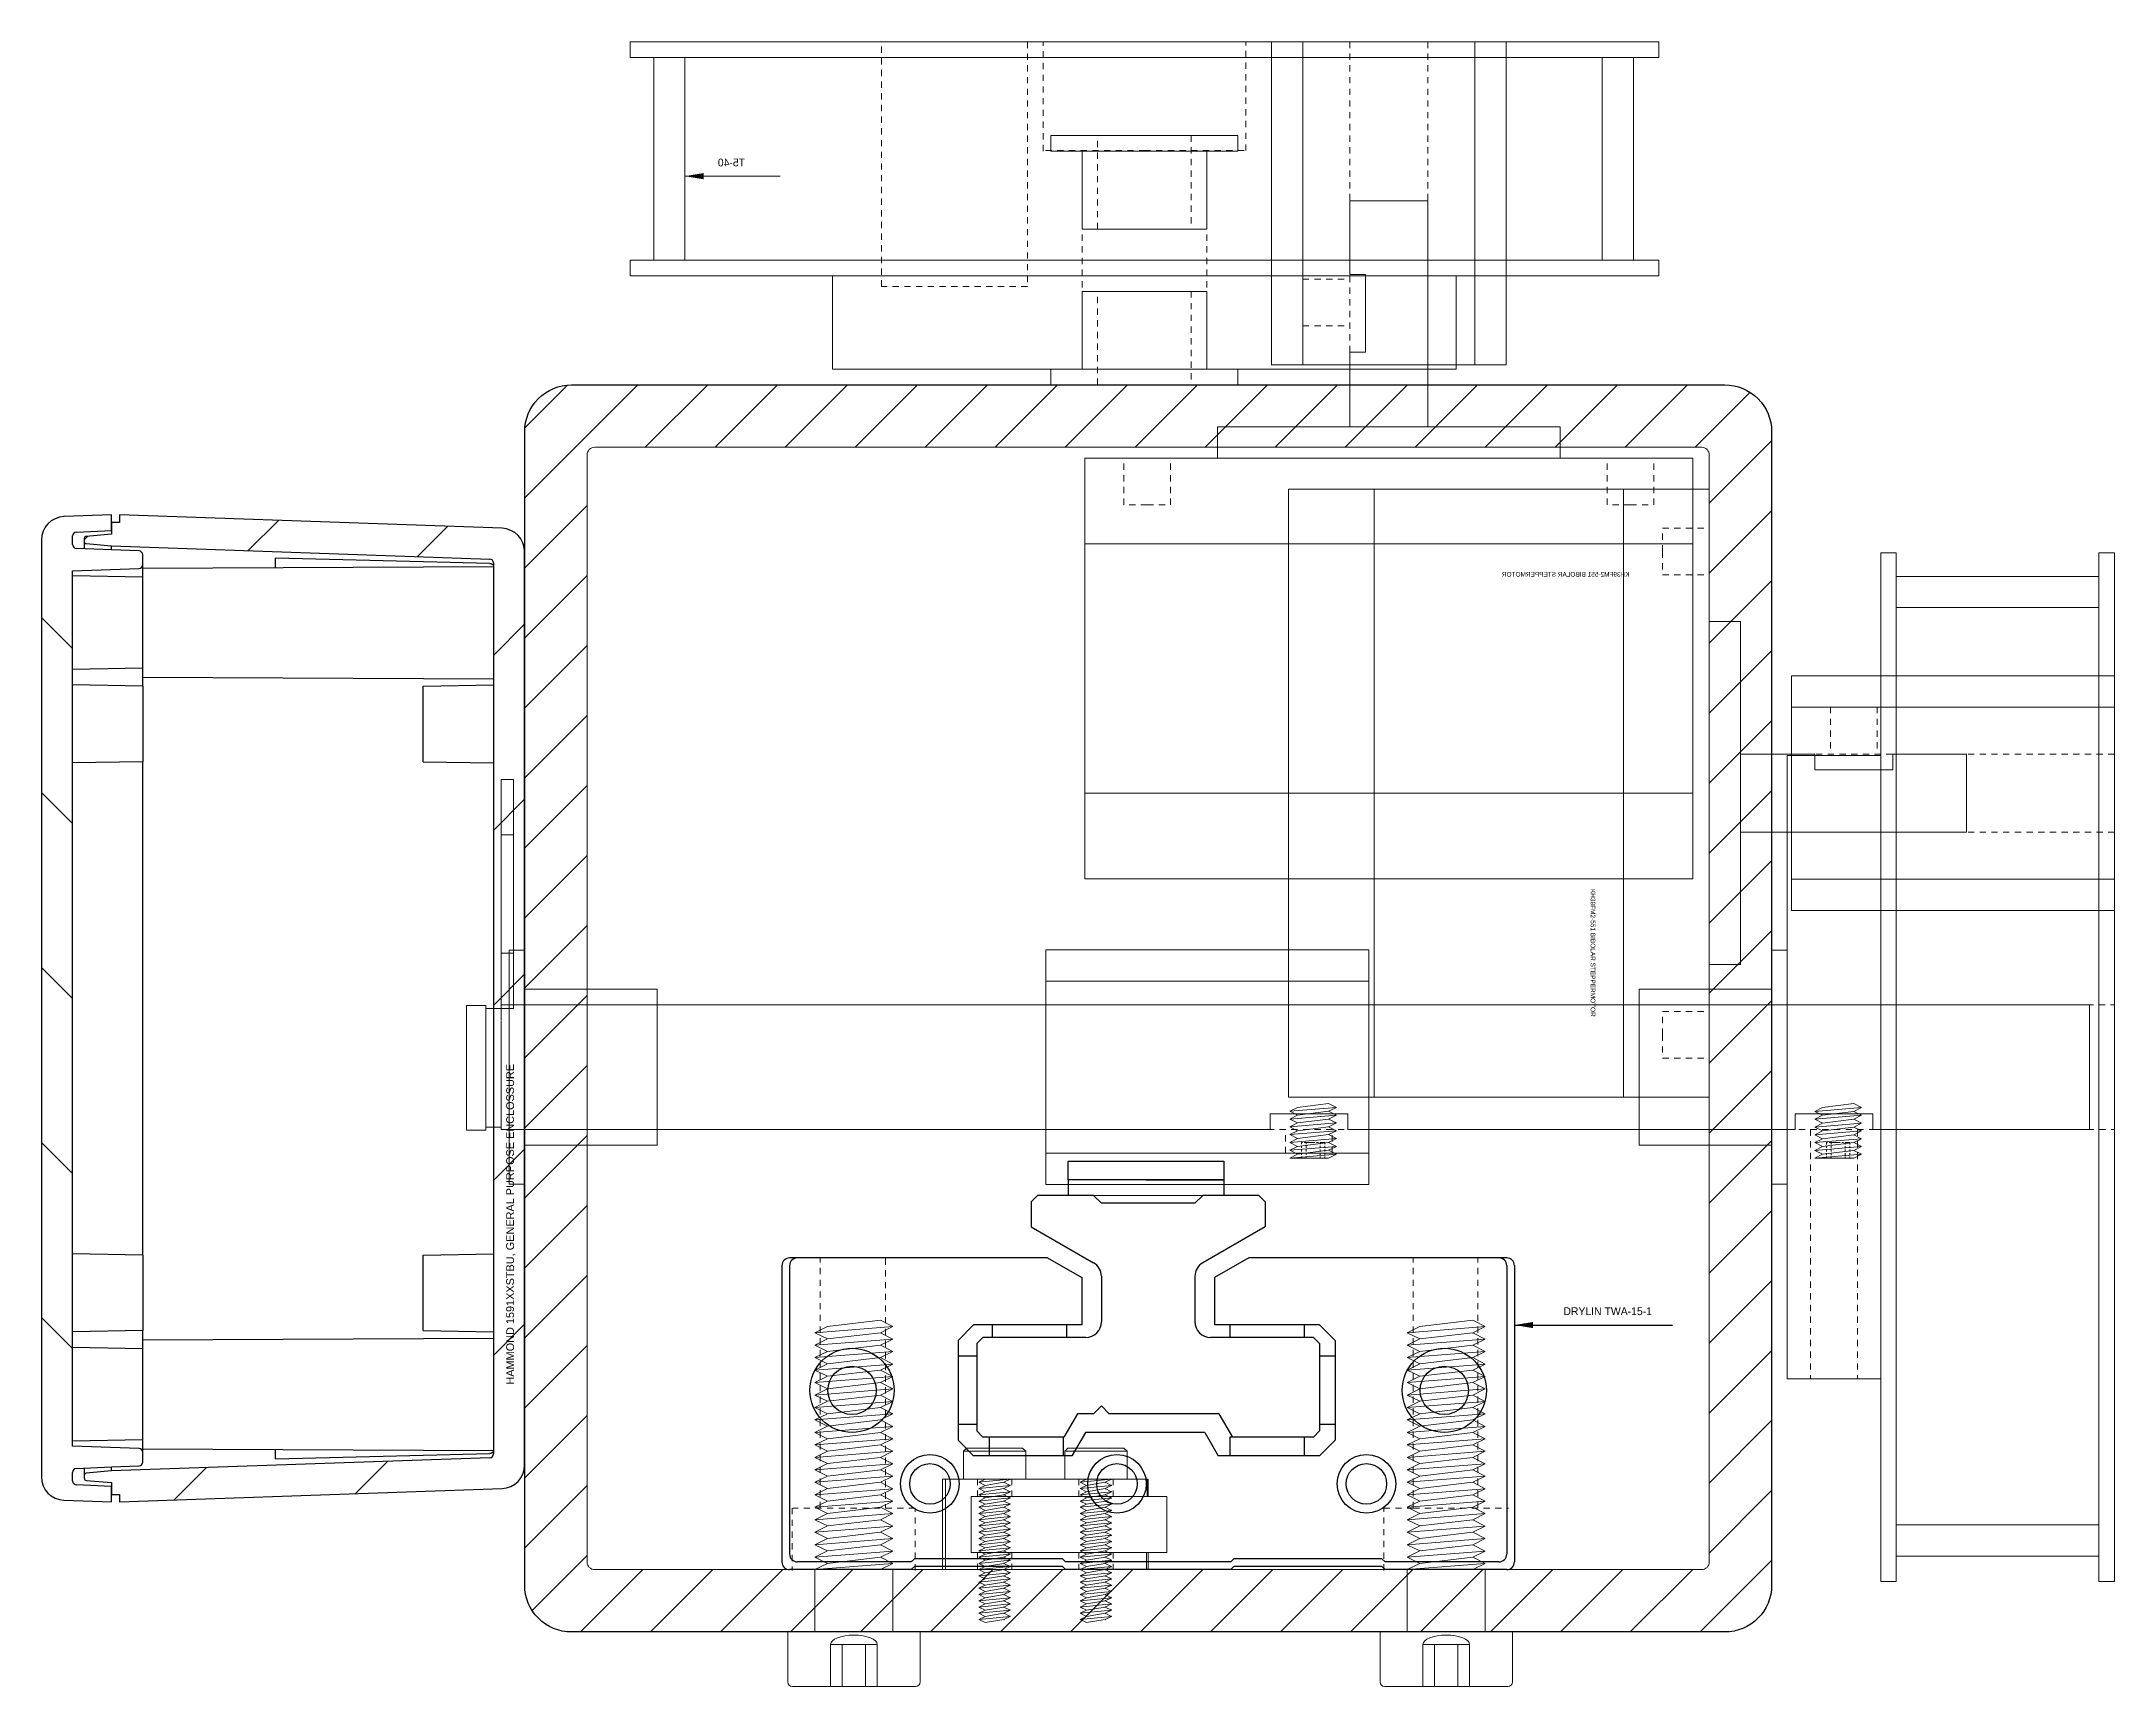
# Model space of a CAD drawing. Header units: millimetres. Extents: x -784753 to 2633, y -710 to 77802.
# Drawn here: x 1290.6 to 1423.6, y 334.5 to 440.1 of the extents above; entities that cross this region are included whole.
import ezdxf

# ---------------------------------------------------------------- set-up
doc = ezdxf.new("R2010")
doc.units = ezdxf.units.MM
doc.linetypes.add('phl_center', pattern=[0.75, 0.4, -0.35])
doc.linetypes.add('phl_thick', pattern=[0])
for name, color, linetype in [('AKSELI', 241, 'Continuous'), ('ATTRIBUUTIT', 61, 'Continuous'), ('HIHNA', 53, 'Continuous'), ('KELKKA', 6, 'Continuous'), ('LAAKERIT', 210, 'Continuous'), ('MOOTTORI_KAMERAN_KÄÄNTÄJÄ', 111, 'Continuous'), ('MOOTTORI_VO_LIIKE', 3, 'Continuous'), ('PULTIT_MUTTERIT_RUUVIT', 131, 'Continuous'), ('RAJAKYTKIN', 3, 'Continuous'), ('RATTAAT', 10, 'Continuous'), ('RATTAAT_2', 30, 'Continuous'), ('RUNKO', 140, 'Continuous')]:
    doc.layers.add(name, color=color, linetype=linetype)
doc.layers.add('KISKO', color=253, linetype='Continuous', plot=False)
doc.layers.add('OHJAINKOTELO', color=7, linetype='Continuous', true_color=0xdabefd)
doc.styles.add('Note Text (ANSI)', font='ARIAL.TTF')
doc.dimstyles.new('SAVPEK_01', dxfattribs={"dimtxt": 0.5, "dimasz": 1.2, "dimexe": 1.25, "dimexo": 0.625, "dimtad": 1, "dimjust": 3, "dimdsep": 46, "dimtxsty": 'Standard', "dimcen": -1.5, "dimclrt": 256, "dimadec": 0, "dimazin": 0, "dimtfac": 1, "dimtmove": 0, "dimatfit": 3, "dimfxl": 0, "dimarcsym": 0})

# ---------------------------------------------------------------- blocks, each defined once
blk = doc.blocks.new('MICROSWITCH-TOP')
at = {"lineweight": 0}
for p, q in [((1274.35, 144.35), (1274.35, 150.15)), ((1274.35, 150.15), (1287.55, 150.15)), ((1274.55, 144.35), (1274.55, 150.15)), ((1276.19, 147.25), (1276.19, 149.05)), ((1276.19, 149.05), (1288.75, 149.05)), ((1276.19, 145.45), (1276.19, 149.05)), ((1277.7, 150.15), (1276.6, 150.15)), ((1277.7, 150.15), (1278.8, 150.15)), ((1284.2, 150.15), (1283.1, 150.15)), ((1284.2, 150.15), (1285.3, 150.15)), ((1287.48, 149.05), (1287.49, 150.15)), ((1287.55, 149.05), (1287.55, 150.15)), ((1288.75, 149.05), (1288.75, 145.45)), ((1276.19, 147.25), (1276.19, 145.45)), ((1276.19, 145.45), (1288.75, 145.45)), ((1287.43, 144.35), (1287.44, 145.45)), ((1287.55, 144.35), (1287.55, 145.45)), ((1287.55, 144.35), (1274.35, 144.35))]:
    blk.add_line(p, q, dxfattribs=at)
at = {"linetype": 'phl_center', "lineweight": 0}
for p, q in [((1276.6, 150.17), (1276.6, 149.07)), ((1278.8, 150.17), (1278.8, 149.07)), ((1283.1, 150.17), (1283.1, 149.07)), ((1285.3, 150.17), (1285.3, 149.07)), ((1276.6, 145.47), (1276.6, 144.37)), ((1278.8, 145.47), (1278.8, 144.37)), ((1283.1, 145.47), (1283.1, 144.37)), ((1285.3, 145.47), (1285.3, 144.37))]:
    blk.add_line(p, q, dxfattribs=at)
blk = doc.blocks.new('M2-MICROSWITCH-KIINNITYS')
at = {"lineweight": 0}
for p, q in [((1149.89, 123.53), (1150.09, 123.73)), ((1150.09, 123.73), (1151.89, 123.73)), ((1150.09, 123.73), (1150.09, 119.73)), ((1151.89, 123.73), (1151.89, 122.73)), ((1149.89, 119.93), (1149.89, 123.53)), ((1151.89, 122.73), (1152.09, 122.33)), ((1151.89, 122.73), (1151.89, 120.73)), ((1151.89, 122.73), (1152.09, 120.73)), ((1152.09, 122.33), (1152.29, 122.73)), ((1152.29, 122.73), (1152.49, 122.33)), ((1152.29, 122.73), (1152.49, 120.73)), ((1152.49, 122.33), (1152.69, 122.73)), ((1152.69, 122.73), (1152.89, 122.33)), ((1152.69, 122.73), (1152.89, 120.73)), ((1152.89, 122.33), (1153.09, 122.73)), ((1153.09, 122.73), (1153.29, 122.33)), ((1153.09, 122.73), (1153.29, 120.73)), ((1153.29, 122.33), (1153.49, 122.73)), ((1153.49, 122.73), (1153.69, 122.33)), ((1153.49, 122.73), (1153.69, 120.73)), ((1153.69, 122.33), (1153.89, 122.73)), ((1153.89, 122.73), (1154.09, 122.33)), ((1153.89, 122.73), (1154.09, 120.73)), ((1154.09, 122.33), (1154.29, 122.73)), ((1154.29, 122.73), (1154.49, 122.33)), ((1154.29, 122.73), (1154.49, 120.73)), ((1154.49, 122.33), (1154.69, 122.73)), ((1154.69, 122.73), (1154.89, 122.33)), ((1154.69, 122.73), (1154.89, 120.73)), ((1154.89, 122.33), (1155.09, 122.73)), ((1155.09, 122.73), (1155.29, 122.33)), ((1155.09, 122.73), (1155.29, 120.73)), ((1155.29, 122.33), (1155.49, 122.73)), ((1155.49, 122.73), (1155.69, 122.33)), ((1155.49, 122.73), (1155.69, 120.73)), ((1155.69, 122.33), (1155.89, 122.73)), ((1155.89, 122.73), (1156.09, 122.33)), ((1155.89, 122.73), (1156.09, 120.73)), ((1156.09, 122.33), (1156.29, 122.73)), ((1156.29, 122.73), (1156.49, 122.33)), ((1156.29, 122.73), (1156.49, 120.73)), ((1156.49, 122.33), (1156.69, 122.73)), ((1156.69, 122.73), (1156.89, 122.33)), ((1156.69, 122.73), (1156.89, 120.73)), ((1156.89, 122.33), (1157.09, 122.73)), ((1157.09, 122.73), (1157.29, 122.33)), ((1157.09, 122.73), (1157.29, 120.73)), ((1157.29, 122.33), (1157.49, 122.73)), ((1157.49, 122.73), (1157.69, 122.33)), ((1157.49, 122.73), (1157.69, 120.73)), ((1157.69, 122.33), (1157.89, 122.73)), ((1157.89, 122.73), (1158.09, 122.33)), ((1157.89, 122.73), (1158.09, 120.73)), ((1158.09, 122.33), (1158.29, 122.73)), ((1158.29, 122.73), (1158.49, 122.33)), ((1158.29, 122.73), (1158.49, 120.73)), ((1158.49, 122.33), (1158.69, 122.73)), ((1158.69, 122.73), (1158.89, 122.33)), ((1158.69, 122.73), (1158.89, 120.73)), ((1158.89, 122.33), (1159.09, 122.73)), ((1159.09, 122.73), (1159.29, 122.33)), ((1159.09, 122.73), (1159.29, 120.73)), ((1159.29, 122.33), (1159.49, 122.73)), ((1159.49, 122.73), (1159.69, 122.33)), ((1159.49, 122.73), (1159.69, 120.73)), ((1159.69, 122.33), (1159.89, 122.73)), ((1159.89, 122.73), (1160.09, 122.33)), ((1159.89, 122.73), (1160.09, 120.73)), ((1160.09, 122.33), (1160.29, 122.73)), ((1160.29, 122.73), (1160.49, 122.33)), ((1160.29, 122.73), (1160.49, 120.73)), ((1160.49, 122.33), (1160.69, 122.73)), ((1160.69, 122.73), (1160.89, 122.33)), ((1160.69, 122.73), (1160.89, 120.73)), ((1151.89, 121.73), (1151.89, 119.73)), ((1152.09, 120.73), (1151.89, 121.13)), ((1152.09, 122.33), (1152.29, 121.13)), ((1152.09, 120.73), (1152.29, 121.13)), ((1152.49, 120.73), (1152.29, 121.13)), ((1152.49, 122.33), (1152.69, 121.13)), ((1152.49, 120.73), (1152.69, 121.13)), ((1152.89, 120.73), (1152.69, 121.13)), ((1152.89, 122.33), (1153.09, 121.13)), ((1152.89, 120.73), (1153.09, 121.13)), ((1153.29, 120.73), (1153.09, 121.13)), ((1153.29, 122.33), (1153.49, 121.13)), ((1153.29, 120.73), (1153.49, 121.13)), ((1153.69, 120.73), (1153.49, 121.13)), ((1153.69, 122.33), (1153.89, 121.13)), ((1153.69, 120.73), (1153.89, 121.13)), ((1154.09, 120.73), (1153.89, 121.13)), ((1154.09, 122.33), (1154.29, 121.13)), ((1154.09, 120.73), (1154.29, 121.13)), ((1154.49, 120.73), (1154.29, 121.13)), ((1154.49, 122.33), (1154.69, 121.13)), ((1154.49, 120.73), (1154.69, 121.13)), ((1154.89, 120.73), (1154.69, 121.13)), ((1154.89, 122.33), (1155.09, 121.13)), ((1154.89, 120.73), (1155.09, 121.13)), ((1155.29, 120.73), (1155.09, 121.13)), ((1155.29, 122.33), (1155.49, 121.13)), ((1155.29, 120.73), (1155.49, 121.13)), ((1155.69, 120.73), (1155.49, 121.13)), ((1155.69, 122.33), (1155.89, 121.13)), ((1155.69, 120.73), (1155.89, 121.13)), ((1156.09, 120.73), (1155.89, 121.13)), ((1156.09, 122.33), (1156.29, 121.13)), ((1156.09, 120.73), (1156.29, 121.13)), ((1156.49, 120.73), (1156.29, 121.13)), ((1156.49, 122.33), (1156.69, 121.13)), ((1156.49, 120.73), (1156.69, 121.13)), ((1156.89, 120.73), (1156.69, 121.13)), ((1156.89, 122.33), (1157.09, 121.13)), ((1156.89, 120.73), (1157.09, 121.13)), ((1157.29, 120.73), (1157.09, 121.13)), ((1157.29, 122.33), (1157.49, 121.13)), ((1157.29, 120.73), (1157.49, 121.13)), ((1157.69, 120.73), (1157.49, 121.13)), ((1157.69, 122.33), (1157.89, 121.13)), ((1157.69, 120.73), (1157.89, 121.13)), ((1158.09, 120.73), (1157.89, 121.13)), ((1158.09, 122.33), (1158.29, 121.13)), ((1158.09, 120.73), (1158.29, 121.13)), ((1158.49, 120.73), (1158.29, 121.13)), ((1158.49, 122.33), (1158.69, 121.13)), ((1158.49, 120.73), (1158.69, 121.13)), ((1158.89, 120.73), (1158.69, 121.13)), ((1158.89, 122.33), (1159.09, 121.13)), ((1158.89, 120.73), (1159.09, 121.13)), ((1159.29, 120.73), (1159.09, 121.13)), ((1159.29, 122.33), (1159.49, 121.13)), ((1159.29, 120.73), (1159.49, 121.13)), ((1159.69, 120.73), (1159.49, 121.13)), ((1159.69, 122.33), (1159.89, 121.13)), ((1159.69, 120.73), (1159.89, 121.13)), ((1160.09, 120.73), (1159.89, 121.13)), ((1160.09, 122.33), (1160.29, 121.13)), ((1160.09, 120.73), (1160.29, 121.13)), ((1160.49, 120.73), (1160.29, 121.13)), ((1160.49, 122.33), (1160.69, 121.13)), ((1160.49, 120.73), (1160.69, 121.13)), ((1160.89, 120.73), (1160.69, 121.13)), ((1160.89, 122.33), (1161.09, 121.13)), ((1160.89, 120.73), (1161.09, 121.13)), ((1149.89, 119.93), (1150.09, 119.73)), ((1151.89, 119.73), (1150.09, 119.73))]:
    blk.add_line(p, q, dxfattribs=at)
for p in [(1151.89, 122.73), (1152.29, 122.73), (1152.69, 122.73), (1153.09, 122.73), (1153.49, 122.73), (1153.89, 122.73), (1154.29, 122.73), (1154.69, 122.73), (1155.09, 122.73), (1155.49, 122.73), (1155.89, 122.73), (1156.29, 122.73), (1156.69, 122.73), (1157.09, 122.73), (1157.49, 122.73), (1157.89, 122.73), (1158.29, 122.73), (1158.69, 122.73), (1159.09, 122.73), (1159.49, 122.73), (1159.89, 122.73), (1160.29, 122.73), (1160.69, 122.73), (1152.09, 122.33), (1152.49, 122.33), (1152.89, 122.33), (1153.29, 122.33), (1153.69, 122.33), (1154.09, 122.33), (1154.49, 122.33), (1154.89, 122.33), (1155.29, 122.33), (1155.69, 122.33), (1156.09, 122.33), (1156.49, 122.33), (1156.89, 122.33), (1157.29, 122.33), (1157.69, 122.33), (1158.09, 122.33), (1158.49, 122.33), (1158.89, 122.33), (1159.29, 122.33), (1159.69, 122.33), (1160.09, 122.33), (1160.49, 122.33), (1160.89, 122.33)]:
    blk.add_point(p, dxfattribs=at)
blk = doc.blocks.new('HAMMOND-1591XXBTBU-FRONT')
h = blk.add_hatch()
h.set_pattern_fill('ANSI31', color=256, scale=63.5, style=0)
h.set_pattern_definition([(45, (881.298, -183.769), (-5.61266, 5.61266), [])])
edge = h.paths.add_edge_path()
edge.add_ellipse((1132.37, 84.36), major_axis=(0, 1.5), ratio=1, start_angle=0, end_angle=88)
edge.add_line((1130.87, 84.41), (1130.76, 81.36))
edge.add_line((1130.76, 81.36), (1131.24, 81.36))
edge.add_line((1131.24, 81.36), (1131.76, 81.36))
edge.add_line((1131.76, 81.36), (1131.86, 83.62))
edge.add_ellipse((1132.11, 83.61), major_axis=(0.011, 0.25), ratio=1, start_angle=2.5, end_angle=90, ccw=False)
edge.add_line((1132.11, 83.86), (1132.66, 83.86))
edge.add_ellipse((1132.66, 83.61), major_axis=(0, 0.25), ratio=1, start_angle=272.5, end_angle=360, ccw=False)
edge.add_line((1132.91, 83.62), (1133.01, 81.36))
edge.add_line((1133.01, 81.36), (1133.07, 79.6))
edge.add_ellipse((1133.32, 79.61), major_axis=(0.009, -0.25), ratio=1, start_angle=270, end_angle=358)
edge.add_line((1133.32, 79.36), (1133.95, 79.36))
edge.add_ellipse((1133.95, 79.61), major_axis=(0, -0.25), ratio=1, start_angle=0, end_angle=88)
edge.add_line((1134.2, 79.6), (1134.35, 83.86))
edge.add_line((1134.35, 83.86), (1190.49, 83.86))
edge.add_line((1190.49, 83.86), (1190.64, 79.6))
edge.add_ellipse((1190.89, 79.61), major_axis=(-0.25, -0.009), ratio=1, start_angle=360, end_angle=448)
edge.add_line((1190.89, 79.36), (1191.52, 79.36))
edge.add_ellipse((1191.52, 79.61), major_axis=(0.25, 0), ratio=1, start_angle=270, end_angle=358)
edge.add_line((1191.77, 79.6), (1191.83, 81.36))
edge.add_line((1191.83, 81.36), (1191.93, 83.62))
edge.add_ellipse((1192.18, 83.61), major_axis=(0.011, 0.25), ratio=1, start_angle=2.5, end_angle=90, ccw=False)
edge.add_line((1192.18, 83.86), (1192.73, 83.86))
edge.add_ellipse((1192.73, 83.61), major_axis=(0, 0.25), ratio=1, start_angle=272.5, end_angle=360, ccw=False)
edge.add_line((1192.98, 83.62), (1193.08, 81.36))
edge.add_line((1193.08, 81.36), (1193.6, 81.36))
edge.add_line((1193.6, 81.36), (1194.08, 81.36))
edge.add_line((1194.08, 81.36), (1193.97, 84.41))
edge.add_ellipse((1192.47, 84.36), major_axis=(-0.05, 1.5), ratio=1, start_angle=270, end_angle=358)
edge.add_line((1192.47, 85.86), (1132.37, 85.86))
h = blk.add_hatch()
h.set_pattern_fill('ANSI31', color=256, scale=63.5, angle=-90, style=0)
h.set_pattern_definition([(-45, (881.298, -183.769), (5.61266, 5.61266), [])])
edge = h.paths.add_edge_path()
edge.add_line((1194.08, 80.86), (1193.6, 80.86))
edge.add_line((1193.6, 80.86), (1193.6, 81.36))
edge.add_line((1193.6, 81.36), (1193.08, 81.36))
edge.add_line((1193.08, 81.36), (1192.84, 81.36))
edge.add_line((1192.84, 81.36), (1192.7, 82.99))
edge.add_ellipse((1192.58, 82.98), major_axis=(0.125, 0.011), ratio=1, start_angle=360, end_angle=445)
edge.add_line((1192.58, 83.11), (1192.36, 83.11))
edge.add_ellipse((1192.36, 82.98), major_axis=(-0.125, 0), ratio=1, start_angle=270, end_angle=355)
edge.add_line((1192.24, 82.99), (1192.09, 81.36))
edge.add_line((1192.09, 81.36), (1191.25, 57.1))
edge.add_ellipse((1191, 57.11), major_axis=(-0.009, -0.25), ratio=1, start_angle=2, end_angle=90, ccw=False)
edge.add_line((1191, 56.86), (1133.84, 56.86))
edge.add_ellipse((1133.84, 57.11), major_axis=(0, -0.25), ratio=1, start_angle=272, end_angle=360, ccw=False)
edge.add_line((1133.59, 57.1), (1132.75, 81.36))
edge.add_line((1132.75, 81.36), (1132.6, 82.99))
edge.add_ellipse((1132.48, 82.98), major_axis=(-0.011, 0.125), ratio=1, start_angle=270, end_angle=355)
edge.add_line((1132.48, 83.11), (1132.26, 83.11))
edge.add_ellipse((1132.26, 82.98), major_axis=(0, 0.125), ratio=1, start_angle=0, end_angle=85)
edge.add_line((1132.14, 82.99), (1132, 81.36))
edge.add_line((1132, 81.36), (1131.76, 81.36))
edge.add_line((1131.76, 81.36), (1131.24, 81.36))
edge.add_line((1131.24, 81.36), (1131.24, 80.86))
edge.add_line((1131.24, 80.86), (1130.76, 80.86))
edge.add_line((1130.76, 80.86), (1131.62, 56.3))
edge.add_ellipse((1133.12, 56.36), major_axis=(1.5, 0.05), ratio=1, start_angle=180, end_angle=268)
edge.add_line((1133.12, 54.86), (1191.72, 54.86))
edge.add_ellipse((1191.72, 56.36), major_axis=(0, -1.5), ratio=1, start_angle=0, end_angle=88)
edge.add_line((1193.22, 56.3), (1194.08, 80.86))
for p, q in [((1192.47, 85.86), (1132.37, 85.86)), ((1130.87, 84.41), (1130.76, 81.36)), ((1132.11, 83.86), (1132.66, 83.86)), ((1134.2, 79.6), (1134.35, 83.86)), ((1134.35, 83.86), (1190.49, 83.86)), ((1134.75, 79.36), (1134.67, 83.86)), ((1140.59, 79.36), (1140.67, 83.86)), ((1141.75, 79.36), (1141.67, 83.86)), ((1146.59, 79.36), (1146.67, 83.86)), ((1178.25, 79.36), (1178.17, 83.86)), ((1183.09, 79.36), (1183.17, 83.86)), ((1184.25, 79.36), (1184.17, 83.86)), ((1190.09, 79.36), (1190.17, 83.86)), ((1190.49, 83.86), (1190.64, 79.6)), ((1192.18, 83.86), (1192.73, 83.86)), ((1194.08, 81.36), (1193.97, 84.41)), ((1131.76, 81.36), (1131.86, 83.62)), ((1132.14, 82.99), (1132, 81.36)), ((1132.48, 83.11), (1132.26, 83.11)), ((1132.94, 83.11), (1132.48, 83.11)), ((1132.75, 81.36), (1132.6, 82.99)), ((1132.91, 83.62), (1133.01, 81.36)), ((1191.83, 81.36), (1191.93, 83.62)), ((1192.36, 83.11), (1191.9, 83.11)), ((1192.24, 82.99), (1192.09, 81.36)), ((1192.58, 83.11), (1192.36, 83.11)), ((1192.84, 81.36), (1192.7, 82.99)), ((1192.98, 83.62), (1193.08, 81.36)), ((1130.76, 81.36), (1131.76, 81.36)), ((1132, 81.36), (1131.24, 81.36)), ((1131.24, 81.36), (1131.24, 80.86)), ((1133.59, 57.1), (1132.75, 81.36)), ((1132.75, 81.36), (1133.01, 81.36)), ((1133.01, 81.36), (1133.07, 79.6)), ((1192.09, 81.36), (1191.25, 57.1)), ((1191.77, 79.6), (1191.83, 81.36)), ((1191.83, 81.36), (1192.09, 81.36)), ((1193.6, 81.36), (1192.84, 81.36)), ((1193.08, 81.36), (1194.08, 81.36)), ((1193.6, 80.86), (1193.6, 81.36)), ((1131.24, 80.86), (1130.76, 80.86)), ((1130.76, 80.86), (1131.62, 56.3)), ((1193.22, 56.3), (1194.08, 80.86)), ((1194.08, 80.86), (1193.6, 80.86)), ((1133.32, 79.36), (1133.95, 79.36)), ((1133.95, 79.36), (1134.17, 79.36)), ((1134.17, 79.36), (1134.07, 56.86)), ((1134.17, 79.36), (1141.17, 79.36)), ((1141.17, 79.36), (1141.27, 56.86)), ((1141.17, 79.36), (1141.75, 79.36)), ((1146.59, 79.36), (1141.75, 79.36)), ((1146.59, 79.36), (1178.25, 79.36)), ((1183.09, 79.36), (1178.25, 79.36)), ((1183.09, 79.36), (1183.67, 79.36)), ((1183.67, 79.36), (1183.57, 56.86)), ((1183.67, 79.36), (1190.67, 79.36)), ((1190.67, 79.36), (1190.77, 56.86)), ((1190.67, 79.36), (1190.89, 79.36)), ((1190.89, 79.36), (1191.52, 79.36)), ((1134.13, 70.86), (1133.53, 70.86)), ((1191.31, 70.86), (1190.71, 70.86)), ((1141.75, 61.36), (1141.67, 56.86)), ((1141.75, 61.36), (1146.59, 61.36)), ((1146.59, 61.36), (1146.67, 56.86)), ((1178.25, 61.36), (1178.17, 56.86)), ((1178.25, 61.36), (1183.09, 61.36)), ((1183.09, 61.36), (1183.17, 56.86)), ((1191, 56.86), (1133.84, 56.86)), ((1133.12, 54.86), (1191.72, 54.86))]:
    blk.add_line(p, q)
at = {"flags": 128}
for points in [[(1134.05, 56.86), (1134.04, 56.86), (1134.03, 56.86), (1134.02, 56.86), (1134.01, 56.86), (1134, 56.87), (1133.99, 56.87), (1133.98, 56.88), (1133.97, 56.89), (1133.96, 56.9), (1133.95, 56.9), (1133.94, 56.91), (1133.93, 56.92), (1133.92, 56.94), (1133.91, 56.95), (1133.91, 56.96), (1133.9, 56.97), (1133.89, 56.99), (1133.89, 57), (1133.88, 57.02), (1133.88, 57.03), (1133.88, 57.05), (1133.87, 57.06), (1133.87, 57.08), (1133.87, 57.1)], [(1190.97, 57.1), (1190.97, 57.08), (1190.97, 57.06), (1190.96, 57.05), (1190.96, 57.03), (1190.96, 57.02), (1190.95, 57), (1190.95, 56.99), (1190.94, 56.97), (1190.93, 56.96), (1190.93, 56.95), (1190.92, 56.94), (1190.91, 56.92), (1190.9, 56.91), (1190.89, 56.9), (1190.88, 56.9), (1190.87, 56.89), (1190.86, 56.88), (1190.85, 56.87), (1190.84, 56.87), (1190.83, 56.86), (1190.82, 56.86), (1190.81, 56.86), (1190.8, 56.86), (1190.79, 56.86)]]:
    blk.add_lwpolyline(points, dxfattribs=at)
for centre, radius, start, end in [((1132.37, 84.36), 1.5, 90, 178), ((1192.47, 84.36), 1.5, 2, 90), ((1132.11, 83.61), 0.25, 90, 177.5), ((1132.66, 83.61), 0.25, 2.5, 90), ((1192.18, 83.61), 0.25, 90, 177.5), ((1192.73, 83.61), 0.25, 2.5, 90), ((1132.26, 82.98), 0.125, 90, 175), ((1132.48, 82.98), 0.125, 5, 90), ((1192.36, 82.98), 0.125, 90, 175), ((1192.58, 82.98), 0.125, 5, 90), ((1133.32, 79.61), 0.25, 182, 270), ((1133.95, 79.61), 0.25, 270, 358), ((1190.89, 79.61), 0.25, 182, 270), ((1191.52, 79.61), 0.25, 270, 358), ((1133.12, 56.36), 1.5, 182, 270), ((1133.84, 57.11), 0.25, 182, 270), ((1191, 57.11), 0.25, 270, 358), ((1191.72, 56.36), 1.5, 270, 358)]:
    blk.add_arc(centre, radius, start, end)
for centre, major_axis, start_param, end_param in [((1134.6, 85.5), (-2.59, 114.58), 1.698683, 1.821053), ((1190.24, 85.5), (2.59, 114.58), 4.462133, 4.584503)]:
    blk.add_ellipse(centre, major_axis=major_axis, ratio=0.012351, start_param=start_param, end_param=end_param)
at = {"layer": 'ATTRIBUUTIT', "lineweight": 0, "insert": (1138.29, 56.04), "char_height": 2.5, "width": 50.5331, "attachment_point": 1, "style": 'Note Text (ANSI)'}
blk.add_mtext('{\\fArial|b0|i0|c0|p0;\\H0.2x;HAMMOND 1591XXSTBU, GENERAL PURPOSE ENCLOSSURE}', dxfattribs=at)
blk = doc.blocks.new('M5x20-DIN7984-LSIDE')
at = {"lineweight": 0}
for p, q in [((0, 4.25), (-3.2, 4.25)), ((0, -4.25), (0, 4.25)), ((-3.5, 3.95), (-3.5, -3.95)), ((-0.8, 1.5), (-3.5, 1.5)), ((-0.8, 0), (-0.8, 1.5)), ((0, 0), (0, 2.5)), ((4, 2.5), (0, 2.5)), ((4, 2.5), (4.4, 1.7)), ((4, 2.5), (4.39, -2.5)), ((4, 2.5), (4, -2.5)), ((4.4, 1.7), (4.8, 2.5)), ((4.4, 1.7), (4.8, -1.7)), ((4.8, 2.5), (5.19, -2.5)), ((4.8, 2.5), (5.2, 1.7)), ((5.2, 1.7), (5.6, 2.5)), ((5.2, 1.7), (5.6, -1.7)), ((5.6, 2.5), (5.99, -2.5)), ((5.6, 2.5), (6, 1.7)), ((6, 1.7), (6.4, 2.5)), ((6, 1.7), (6.4, -1.7)), ((6.4, 2.5), (6.79, -2.5)), ((6.4, 2.5), (6.8, 1.7)), ((6.8, 1.7), (7.2, 2.5)), ((6.8, 1.7), (7.2, -1.7)), ((7.2, 2.5), (7.59, -2.5)), ((7.2, 2.5), (7.6, 1.7)), ((7.6, 1.7), (8, 2.5)), ((7.6, 1.7), (8, -1.7)), ((8, 2.5), (8.39, -2.5)), ((8, 2.5), (8.4, 1.7)), ((8.4, 1.7), (8.8, 2.5)), ((8.4, 1.7), (8.8, -1.7)), ((8.8, 2.5), (9.19, -2.5)), ((8.8, 2.5), (9.2, 1.7)), ((9.2, 1.7), (9.6, 2.5)), ((9.2, 1.7), (9.6, -1.7)), ((9.6, 2.5), (9.99, -2.5)), ((9.6, 2.5), (10, 1.7)), ((10, 1.7), (10.4, 2.5)), ((10, 1.7), (10.4, -1.7)), ((10.4, 2.5), (10.79, -2.5)), ((10.4, 2.5), (10.8, 1.7)), ((10.8, 1.7), (11.2, 2.5)), ((10.8, 1.7), (11.2, -1.7)), ((11.2, 2.5), (11.59, -2.5)), ((11.2, 2.5), (11.6, 1.7)), ((11.6, 1.7), (12, 2.5)), ((11.6, 1.7), (12, -1.7)), ((12, 2.5), (12.39, -2.5)), ((12, 2.5), (12.4, 1.7)), ((12.4, 1.7), (12.8, 2.5)), ((12.4, 1.7), (12.8, -1.7)), ((12.8, 2.5), (13.19, -2.5)), ((12.8, 2.5), (13.2, 1.7)), ((13.2, 1.7), (13.6, 2.5)), ((13.2, 1.7), (13.6, -1.7)), ((13.6, 2.5), (13.99, -2.5)), ((13.6, 2.5), (14, 1.7)), ((14, 1.7), (14.4, 2.5)), ((14, 1.7), (14.4, -1.7)), ((14.4, 2.5), (14.79, -2.5)), ((14.4, 2.5), (14.8, 1.7)), ((14.8, 1.7), (15.2, 2.5)), ((14.8, 1.7), (15.2, -1.7)), ((15.2, 2.5), (15.59, -2.5)), ((15.2, 2.5), (15.6, 1.7)), ((15.6, 1.7), (16, 2.5)), ((15.6, 1.7), (16, -1.7)), ((16, 2.5), (16.39, -2.5)), ((16, 2.5), (16.4, 1.7)), ((16.4, 1.7), (16.8, 2.5)), ((16.4, 1.7), (16.8, -1.7)), ((16.8, 2.5), (17.19, -2.5)), ((16.8, 2.5), (17.2, 1.7)), ((17.2, 1.7), (17.6, 2.5)), ((17.2, 1.7), (17.6, -1.7)), ((17.6, 2.5), (17.99, -2.5)), ((17.6, 2.5), (18, 1.7)), ((18, 1.7), (18.4, 2.5)), ((18, 1.7), (18.4, -1.7)), ((18.4, 2.5), (18.79, -2.5)), ((18.4, 2.5), (18.8, 1.7)), ((18.8, 1.7), (19.2, 2.5)), ((18.8, 1.7), (19.2, -1.7)), ((19.2, 2.5), (19.59, -2.5)), ((19.2, 2.5), (19.6, 1.7)), ((19.6, 1.7), (20, -1.7)), ((-0.8, 0.75), (-3.5, 0.75)), ((-0.8, 0), (-0.8, -1.5)), ((0, 0), (0, -2.5)), ((-0.8, -0.75), (-3.5, -0.75)), ((-0.8, -1.5), (-3.5, -1.5)), ((4, -2.5), (0, -2.5)), ((4, -2.5), (4, -1.7)), ((4, -1.7), (4.39, -2.5)), ((4.39, -2.5), (4.8, -1.7)), ((4.8, -1.7), (5.19, -2.5)), ((5.19, -2.5), (5.6, -1.7)), ((5.6, -1.7), (5.99, -2.5)), ((5.99, -2.5), (6.4, -1.7)), ((6.4, -1.7), (6.79, -2.5)), ((6.79, -2.5), (7.2, -1.7)), ((7.2, -1.7), (7.59, -2.5)), ((7.59, -2.5), (8, -1.7)), ((8, -1.7), (8.39, -2.5)), ((8.39, -2.5), (8.8, -1.7)), ((8.8, -1.7), (9.19, -2.5)), ((9.19, -2.5), (9.6, -1.7)), ((9.6, -1.7), (9.99, -2.5)), ((9.99, -2.5), (10.4, -1.7)), ((10.4, -1.7), (10.79, -2.5)), ((10.79, -2.5), (11.2, -1.7)), ((11.2, -1.7), (11.59, -2.5)), ((11.59, -2.5), (12, -1.7)), ((12, -1.7), (12.39, -2.5)), ((12.39, -2.5), (12.8, -1.7)), ((12.8, -1.7), (13.19, -2.5)), ((13.19, -2.5), (13.6, -1.7)), ((13.6, -1.7), (13.99, -2.5)), ((13.99, -2.5), (14.4, -1.7)), ((14.4, -1.7), (14.79, -2.5)), ((14.79, -2.5), (15.2, -1.7)), ((15.2, -1.7), (15.59, -2.5)), ((15.59, -2.5), (16, -1.7)), ((16, -1.7), (16.39, -2.5)), ((16.39, -2.5), (16.8, -1.7)), ((16.8, -1.7), (17.19, -2.5)), ((17.19, -2.5), (17.6, -1.7)), ((17.6, -1.7), (17.99, -2.5)), ((17.99, -2.5), (18.4, -1.7)), ((18.4, -1.7), (18.79, -2.5)), ((18.79, -2.5), (19.2, -1.7)), ((19.2, -1.7), (19.59, -2.5)), ((19.59, -2.5), (20, -1.7)), ((-3.2, -4.25), (0, -4.25))]:
    blk.add_line(p, q, dxfattribs=at)
for centre, start, end in [((-3.2, 3.95), 90, 180), ((-3.2, -3.95), 180, 270)]:
    blk.add_arc(centre, 0.3, start, end, dxfattribs=at)
blk.add_ellipse((-0.8, 0), major_axis=(0, 1.5), ratio=0.401188, start_param=3.141593, end_param=6.283185, dxfattribs=at)
blk = doc.blocks.new('ALUMIINIPUTKI-80x80-FRONTS')
at = {"lineweight": 0}
h = blk.add_hatch(dxfattribs=at)
h.set_pattern_fill('ANSI31', color=256, style=0)
h.set_pattern_definition([(45, (-372.2303, -263.7906), (-2.245064, 2.245064), [])])
h.paths.add_polyline_path([(70.5, 0), (70.77, 0), (73.27, 0), (77, 0, 0.414214), (80, 3), (80, 77, 0.414214), (77, 80), (3, 80, 0.414214), (0, 77), (0, 57.56), (0, 55.06), (0, 54.8), (0, 52.3), (0, 45.13), (0, 42.63), (0, 39.87), (0, 27.56), (0, 25.06), (0, 24.8), (0, 22.3), (0, 3, 0.414214), (3, 0), (68, 0)])
h.paths.add_polyline_path([(29.97, 4), (4.5, 4, -0.414214), (4, 4.5), (4, 37.37), (4, 42.63), (4, 75.5, -0.414214), (4.5, 76), (75.5, 76, -0.414214), (76, 75.5), (76, 4.5, -0.414214), (75.5, 4), (49.19, 4), (48.19, 4), (47.92, 4), (46.92, 4), (42.69, 4), (41.69, 4), (41.42, 4), (40.42, 4), (35.24, 4), (32.74, 4), (32.47, 4)], flags=16)
for p, q in [((4.5, 76), (75.5, 76)), ((4, 4.5), (4, 75.5)), ((76, 75.5), (76, 4.5)), ((0, 54.93), (0, 57.43)), ((0, 54.93), (0, 52.43)), ((0, 40), (0, 45)), ((0, 40), (0, 42.5)), ((4, 42.5), (4, 37.5)), ((0, 24.93), (0, 27.43)), ((0, 24.93), (0, 22.43)), ((4, 4.5), (4, 4.5)), ((4.5, 4), (75.5, 4)), ((4.5, 4), (4.5, 4)), ((32.6, 4), (30.1, 4)), ((32.6, 4), (35.1, 4)), ((41.55, 4), (40.55, 4)), ((41.55, 4), (42.55, 4)), ((48.05, 4), (47.05, 4)), ((48.05, 4), (49.05, 4)), ((70.64, 0), (68.14, 0)), ((70.64, 0), (73.14, 0))]:
    blk.add_line(p, q, dxfattribs=at)
blk.add_lwpolyline([(3, 0), (77, 0, 0.414214), (80, 3), (80, 77, 0.414214), (77, 80), (3, 80, 0.414214), (0, 77), (0, 3, 0.414214)], format="xyb", close=True)
for centre, start, end in [((4.5, 75.5), 90, 180), ((75.5, 75.5), 0, 90), ((4.5, 4.5), 180, 270), ((75.5, 4.5), 270, 0)]:
    blk.add_arc(centre, 0.5, start, end, dxfattribs=at)
blk = doc.blocks.new('T5-10-RATAS-LSIDE')
at = {"lineweight": 0}
for p, q in [((7.52, 0), (-7.52, 0)), ((-7.52, 0), (-7.52, -20.72)), ((-5.52, 0), (-5.52, -20.72)), ((5.52, 0), (5.52, -20.72)), ((7.52, -20.72), (7.52, 0)), ((-5.52, -4), (-5.52, -2.5)), ((-5.52, -4), (-5.52, -5.5)), ((0, -20.72), (-7.52, -20.72)), ((0, -20.72), (7.52, -20.72))]:
    blk.add_line(p, q, dxfattribs=at)
at = {"linetype": 'phl_center', "lineweight": 0}
for p, q in [((-2.5, -20.72), (-2.5, 0)), ((2.5, -20.72), (2.5, 0)), ((-5.52, -2.5), (-2.5, -2.5)), ((-5.52, -5.5), (-2.5, -5.5))]:
    blk.add_line(p, q, dxfattribs=at)
blk = doc.blocks.new('T5-40-CAMERA-PLATFORM-LSIDE')
at = {"lineweight": 0}
for p, q in [((33, 15), (-33, 15)), ((-33, 15), (-33, 14)), ((29.48, 15), (-4, 15)), ((6.5, 15), (7.5, 15)), ((33, 15), (33, 14)), ((-33, 14), (-29.37, 14)), ((-31.37, 14), (-31.37, 1)), ((-29.37, 1), (-29.37, 14)), ((-29.37, 14), (29.48, 14)), ((29.48, 1), (29.48, 14)), ((29.48, 14), (33, 14)), ((31.48, 1), (31.48, 14)), ((-33, 0), (-33, 1)), ((-33, 1), (-29.37, 1)), ((33, 0), (-33, 0)), ((-31.37, 0), (-29.37, 0)), ((-29.37, 1), (29.48, 1)), ((-20, -6), (-20, 0)), ((20, -6), (20, 0)), ((29.48, 1), (33, 1)), ((31.48, 0), (29.48, 0)), ((33, 1), (33, 0)), ((20, -6), (-20, -6)), ((0, -6), (-20, -6)), ((0, -6), (-20, -6)), ((0, -6), (-4, -6)), ((0, -6), (-4, -6)), ((0, -6), (-3, -6)), ((0, -6), (20, -6)), ((0, -6), (20, -6)), ((0, -6), (3, -6)), ((0, -6), (4, -6)), ((0, -6), (20, -6)), ((0, -6), (4, -6)), ((0, -6), (20, -6))]:
    blk.add_line(p, q, dxfattribs=at)
at = {"linetype": 'phl_center', "lineweight": 0}
for p, q in [((-6.5, 8.03), (-6.5, 15.03)), ((6.5, 8), (6.5, 15)), ((7.5, 15), (7.5, -0.69)), ((16.87, -0.69), (16.87, 15)), ((0, 8.03), (-6.5, 8.03)), ((-4, -6), (-4, 8.03)), ((-0.06, 8.03), (6.44, 8.03)), ((4, -6), (4, 8)), ((7.5, -0.69), (16.87, -0.69))]:
    blk.add_line(p, q, dxfattribs=at)
blk = doc.blocks.new('IGLIDUR-GLW-6MM-LSIDE')
at = {"lineweight": 0}
for p, q in [((0, 6), (-1, 6)), ((-1, 6), (-1, 4)), ((0, 0), (0, 6)), ((-1, 4), (-6, 4)), ((-6, 4), (-6, 3)), ((-1, 4), (-1, -4)), ((0, 3), (0, 4)), ((-6, 3), (-6, -3)), ((0, 0), (0, 3)), ((0, -3), (0, 0)), ((-6, -3), (-6, -4)), ((0, -6), (0, -3)), ((-6, -4), (-1, -4)), ((-1, -4), (-1, -6)), ((-1, -6), (0, -6))]:
    blk.add_line(p, q, dxfattribs=at)
at = {"linetype": 'phl_center', "lineweight": 0}
for p, q in [((0, 3), (-6, 3)), ((-6, -3), (0, -3))]:
    blk.add_line(p, q, dxfattribs=at)
blk = doc.blocks.new('KH39FM2-STEPMOTOR-LEFTS')
at = {"lineweight": 0}
for p, q in [((19.5, 43.5), (17, 43.5)), ((17, 43.5), (17, 29)), ((19.5, 43.5), (22, 43.5)), ((22, 43.5), (22, 40.78)), ((22, 40.78), (22, 38.78)), ((21, 33.78), (21, 38.78)), ((21, 38.78), (22, 38.78)), ((22, 33.78), (21, 33.78)), ((22, 33.78), (22, 29)), ((30.5, 29), (8.5, 29)), ((8.5, 29), (8.5, 27)), ((30.5, 27), (30.5, 29)), ((39, 27), (0, 27)), ((0, 27), (0, 0)), ((19.5, 27), (30.5, 27)), ((39, 27), (39, 0)), ((39, 21.5), (0, 21.5)), ((39, 5.5), (39, 21.5)), ((0, 13.5), (0, 5.5)), ((0, 5.5), (39, 5.5)), ((0, 0), (39, 0))]:
    blk.add_line(p, q, dxfattribs=at)
at = {"linetype": 'phl_center', "lineweight": 0}
for p, q in [((2.5, 24), (2.5, 27)), ((5.5, 24), (5.5, 27)), ((33.5, 24), (33.5, 27)), ((36.5, 24), (36.5, 27)), ((4, 24), (2.5, 24)), ((4, 24), (5.5, 24)), ((35, 24), (33.5, 24)), ((35, 24), (36.5, 24))]:
    blk.add_line(p, q, dxfattribs=at)
at = {"layer": 'ATTRIBUUTIT', "lineweight": 0, "flags": 8}
for tag, p in [('_TYYPPI', (4.05, 19.39)), ('_KUVAUS', (4.05, 18.89)), ('_NOTES', (4.05, 18.4))]:
    blk.add_attdef(tag, p, '', height=0.3, dxfattribs=at)
blk = doc.blocks.new('KISKO-TS-15-1-FSIDE')
at = {"layer": 'KISKO', "linetype": 'phl_thick'}
for p, q in [((-11, 15.1), (-10.6, 15.5)), ((-11, 9.5), (-11, 15.1)), ((-10.6, 15.5), (-5.4, 15.5)), ((-4.533975, 14), (-5.4, 15.5)), ((4.533975, 14), (5.4, 15.5)), ((5.4, 15.5), (10.6, 15.5)), ((11, 15.1), (10.6, 15.5)), ((11, 9.5), (11, 15.1)), ((-4.533975, 14), (2.5, 14)), ((3, 13.5), (2.5, 14)), ((3, 13.5), (3.5, 14)), ((3.5, 14), (4.533975, 14)), ((-10.6, 9.1), (-11, 9.5)), ((10.6, 9.1), (11, 9.5)), ((-10.6, 9.1), (-4, 9.1)), ((-3, 5.17735), (-3, 8.1)), ((3, 5.17735), (3, 8.1)), ((4, 9.1), (10.6, 9.1)), ((-7.5, 2.001924), (-3.5, 4.311325)), ((7.5, 2.001924), (3.5, 4.311325)), ((-7.5, 0.4), (-7.5, 2.001924)), ((7.5, 0.4), (7.5, 2.001924)), ((-7.1, 0), (-7.5, 0.4)), ((-7.1, 0), (-3.5, 0)), ((-3.5, 0), (-3, 0.5)), ((-3, 0.5), (3, 0.5)), ((3.5, 0), (3, 0.5)), ((3.5, 0), (7.1, 0)), ((7.1, 0), (7.5, 0.4))]:
    blk.add_line(p, q, dxfattribs=at)
for centre, start, end in [((-4, 8.1), 0, 90), ((4, 8.1), 90, 180), ((-4, 5.17735), 300.00000595, 0), ((4, 5.17735), 180, 239.99999405)]:
    blk.add_arc(centre, 1, start, end, dxfattribs=at)
blk = doc.blocks.new('T5-40-RATAS-LSIDE')
at = {"lineweight": 0}
for p, q in [((33, 15), (-33, 15)), ((-33, 15), (-33, 14)), ((29.48, 15), (-4, 15)), ((6.5, 15), (7.5, 15)), ((33, 15), (33, 14)), ((-33, 14), (-29.37, 14)), ((-31.37, 14), (-31.37, 1)), ((-29.37, 1), (-29.37, 14)), ((-29.37, 14), (29.48, 14)), ((29.48, 1), (29.48, 14)), ((29.48, 14), (33, 14)), ((31.48, 1), (31.48, 14)), ((-33, 0), (-33, 1)), ((-33, 1), (-29.37, 1)), ((33, 0), (-33, 0)), ((-31.37, 0), (-29.37, 0)), ((-29.37, 1), (29.48, 1)), ((-20, -6), (-20, 0)), ((20, -6), (20, 0)), ((29.48, 1), (33, 1)), ((31.48, 0), (29.48, 0)), ((33, 1), (33, 0)), ((20, -6), (-20, -6)), ((0, -6), (-20, -6)), ((0, -6), (-20, -6)), ((0, -6), (-4, -6)), ((0, -6), (-4, -6)), ((0, -6), (-3, -6)), ((0, -6), (20, -6)), ((0, -6), (20, -6)), ((0, -6), (3, -6)), ((0, -6), (4, -6)), ((0, -6), (20, -6)), ((0, -6), (4, -6)), ((0, -6), (20, -6))]:
    blk.add_line(p, q, dxfattribs=at)
at = {"linetype": 'phl_center', "lineweight": 0}
for p, q in [((-4, 8.03), (-4, 15)), ((4, 8), (4, 15)), ((-4, -6), (-4, 8.03)), ((4, -6), (4, 8)), ((-4, -1.5), (-20, -1.5)), ((-4, -4.5), (-20, -4.5))]:
    blk.add_line(p, q, dxfattribs=at)
at = {"layer": 'ATTRIBUUTIT', "lineweight": 0, "flags": 2}
blk.add_attdef('_OSAN_TYYPPI', (4.37, -0.82), '', height=0.5, dxfattribs=at)
at = {"layer": 'ATTRIBUUTIT', "lineweight": 0}
blk.add_attdef('_KUVAUS', (4.37, -1.61), '', height=0.5, dxfattribs=at)
blk = doc.blocks.new('M3x3-DIN913-LSIDE')
at = {"lineweight": 0}
for p, q in [((-0.34, 1.23), (-0.09, 0.73)), ((-0.34, 1.23), (-0.09, -1.77)), ((-0.34, 1.23), (-0.34, -1.27)), ((-0.09, 0.73), (0.16, 1.23)), ((-0.09, 0.73), (0.16, -1.27)), ((0.16, 1.23), (0.41, -1.77)), ((0.16, 1.23), (0.41, 0.73)), ((0.41, 0.73), (0.66, 1.23)), ((0.41, 0.73), (0.66, -1.27)), ((0.66, 1.23), (0.91, -1.77)), ((0.66, 1.23), (0.91, 0.73)), ((0.66, -0.27), (0.66, 0.17)), ((0.91, 0.73), (1.16, 1.23)), ((0.91, 0.73), (1.16, -1.27)), ((1.16, 1.23), (1.41, -1.77)), ((1.16, 1.23), (1.41, 0.73)), ((1.41, 0.73), (1.66, 1.23)), ((1.41, 0.73), (1.66, -1.27)), ((1.66, 1.23), (1.91, -1.77)), ((1.66, 1.23), (1.91, 0.73)), ((1.91, 0.73), (2.16, 1.23)), ((1.91, 0.73), (2.16, -1.27)), ((2.16, 1.23), (2.41, -1.77)), ((2.16, 1.23), (2.41, 0.73)), ((2.41, 0.73), (2.66, 1.23)), ((2.41, 0.73), (2.66, -1.27)), ((2.66, 1.23), (2.91, -1.77)), ((2.66, 1.23), (2.91, 0.73)), ((2.91, 0.73), (3.16, -1.27)), ((-0.34, -1.27), (-0.09, -1.77)), ((-0.09, -1.77), (0.16, -1.27)), ((0.16, -1.27), (0.41, -1.77)), ((0.41, -1.77), (0.66, -1.27)), ((0.66, -1.02), (0.66, -0.72)), ((0.66, -1.27), (0.91, -1.77)), ((0.91, -1.77), (1.16, -1.27)), ((1.16, -1.27), (1.41, -1.77)), ((1.41, -1.77), (1.66, -1.27)), ((1.66, -1.27), (1.91, -1.77)), ((1.91, -1.77), (2.16, -1.27)), ((2.16, -1.27), (2.41, -1.77)), ((2.41, -1.77), (2.66, -1.27)), ((2.66, -1.27), (2.91, -1.77)), ((2.91, -1.77), (3.16, -1.27))]:
    blk.add_line(p, q, dxfattribs=at)
at = {"linetype": 'phl_center', "lineweight": 0, "ltscale": 0.3}
for p, q in [((0.66, 0.48), (-0.34, 0.48)), ((0.66, 0.17), (-0.34, 0.17)), ((0.66, -0.27), (0.66, 0.48)), ((0.66, -0.72), (-0.34, -0.72)), ((0.66, -1.02), (-0.34, -1.02)), ((0.66, -0.27), (0.66, -1.02))]:
    blk.add_line(p, q, dxfattribs=at)
at = {"layer": 'ATTRIBUUTIT', "lineweight": 0, "flags": 8}
blk.add_attdef('_TYYPPI', (-0.56, -1.27), '', height=0.3, rotation=90, dxfattribs=at)
blk = doc.blocks.new('IGLIDUR-GLW-10MM-LSIDE')
at = {"lineweight": 0}
for p, q in [((1, 7.5), (0, 7.5)), ((0, 7.5), (0, 5)), ((1, 0), (1, 7.5)), ((-8.5, 5), (-8.5, -5)), ((0, 5), (-8.5, 5)), ((0, 5), (0, -5)), ((1, -5), (1, 5)), ((1, 0), (1, 4)), ((1, 0), (1, -7.5)), ((1, 0), (1, -4)), ((-8.5, -5), (0, -5)), ((0, -7.5), (0, -5)), ((1, -7.5), (0, -7.5))]:
    blk.add_line(p, q, dxfattribs=at)
at = {"linetype": 'phl_center', "lineweight": 0}
for p, q in [((1, 4), (-8.5, 4)), ((1, -4), (-8.5, -4))]:
    blk.add_line(p, q, dxfattribs=at)
blk = doc.blocks.new('T5-RATAS-8MM-LSIDE')
at = {"lineweight": 0}
for p, q in [((20.72, 7.52), (0, 7.52)), ((0, 7.52), (0, -7.52)), ((20.72, 0), (20.72, 7.52)), ((0, 5.52), (20.72, 5.52)), ((16.88, 5.52), (15.38, 5.52)), ((16.88, 5.52), (18.38, 5.52)), ((0, 0), (0, 4)), ((20.72, 4), (20.72, 0)), ((20.72, 0), (20.72, -4)), ((20.72, 0), (20.72, -7.52)), ((0, -5.52), (20.72, -5.52)), ((0, -7.52), (20.72, -7.52))]:
    blk.add_line(p, q, dxfattribs=at)
at = {"linetype": 'phl_center', "lineweight": 0}
for p, q in [((15.38, 5.52), (15.38, 4)), ((18.38, 5.52), (18.38, 4)), ((0, 4), (20.72, 4)), ((20.72, -4), (0, -4))]:
    blk.add_line(p, q, dxfattribs=at)
blk = doc.blocks.new('AKSELI-8MM-LSIDE')
at = {"lineweight": 0}
for p, q in [((0, 4), (0, -4)), ((1.23, 4), (0, 4)), ((1.23, 3), (1.23, 4)), ((1.23, 0), (1.23, 3.8)), ((1.23, 3.8), (2.23, 3.8)), ((1.23, 3), (1.23, -3)), ((2.23, 3.96), (2.23, 2.96)), ((2.73, 3.96), (2.23, 3.96)), ((51.55, 3.96), (2.23, 3.96)), ((2.23, 3), (2.23, -3)), ((51.55, 3.96), (51.55, 2.96)), ((51.55, 2.96), (56.55, 2.96)), ((85.23, 3.96), (56.55, 3.96)), ((56.55, 2.96), (56.55, 3.96)), ((85.23, 3.96), (85.23, 2.96)), ((85.23, 2.96), (90.23, 2.96)), ((104.12, 3.96), (90.23, 3.96)), ((90.23, 3.96), (90.23, 2.96)), ((104.12, 3.96), (104.12, -4.04)), ((1.23, 0), (1.23, -3.8)), ((1.23, -3), (1.23, -4)), ((1.23, -3.8), (2.23, -3.8)), ((2.23, -4.04), (2.23, -3.04)), ((1.23, -4), (0, -4)), ((2.73, -4.04), (2.23, -4.04)), ((104.12, -4.04), (2.23, -4.04))]:
    blk.add_line(p, q, dxfattribs=at)
blk = doc.blocks.new('AKSELIVARMISTIN-DIN413-LSIDE')
at = {"lineweight": 0}
for p, q in [((-0.01, 14.7), (-0.01, 0)), ((-0.01, 14.7), (0.79, 14.7)), ((0.79, 0), (0.79, 14.7)), ((-0.01, 7.35), (-0.01, 11.15)), ((-0.01, 11.15), (0.79, 11.15)), ((-0.01, 7.35), (-0.01, 3.55)), ((-0.01, 3.55), (0.79, 3.55)), ((-0.01, 0), (0.79, 0))]:
    blk.add_line(p, q, dxfattribs=at)
at = {"layer": 'ATTRIBUUTIT', "lineweight": 0, "flags": 8}
for tag, p in [('_KUVAUS', (-0.24, 4.44)), ('_TYYPPI', (-0.24, 1.43))]:
    blk.add_attdef(tag, p, '', height=0.3, rotation=90, dxfattribs=at)
blk = doc.blocks.new('ASSEMBLY-OV-MEKANIIKKA-FSIDE')
at = {"layer": 'AKSELI', "lineweight": 0, "xscale": -1, "rotation": 180}
blk.add_blockref('AKSELI-8MM-LSIDE', (-84.73, -0.04), dxfattribs=at)
at = {"layer": 'LAAKERIT', "lineweight": 0, "rotation": 180}
blk.add_blockref('IGLIDUR-GLW-10MM-LSIDE', (-81, 0), dxfattribs=at)
at = {"layer": 'LAAKERIT', "lineweight": 0}
blk.add_blockref('IGLIDUR-GLW-10MM-LSIDE', (-1, 0), dxfattribs=at)
at = {"layer": 'MOOTTORI_VO_LIIKE', "lineweight": 0}
ref = blk.add_blockref('KH39FM2-STEPMOTOR-LEFTS', (-32, -1.92), dxfattribs=dict(at, xscale=-1, rotation=270))
ref.add_attrib('_TYYPPI', 'KH39FM2-551 BIBOLAR STEPPERMOTOR', (-12.61, 11.43), dxfattribs={"layer": 'ATTRIBUUTIT', "lineweight": 0, "height": 0.3, "rotation": 270, "flags": 8})
at = {"layer": 'PULTIT_MUTTERIT_RUUVIT', "lineweight": 0}
blk.add_blockref('AKSELIVARMISTIN-DIN413-LSIDE', (-82.5, 3.76), dxfattribs=at)
at = {"layer": 'PULTIT_MUTTERIT_RUUVIT', "lineweight": 0, "rotation": 89.99999999999999}
for p in [(-30.69, -5.49), (3, -5.5)]:
    blk.add_blockref('M3x3-DIN913-LSIDE', p, dxfattribs=at)
at = {"layer": 'RATTAAT', "lineweight": 0, "xscale": -1, "rotation": 270}
blk.add_blockref('T5-40-RATAS-LSIDE', (6, 0), dxfattribs=at)
at = {"layer": 'RATTAAT_2', "lineweight": 0, "xscale": -1}
for name, p, rotation in [('T5-10-RATAS-LSIDE', (0.28, 17.58), 90), ('T5-RATAS-8MM-LSIDE', (-47.57, 0), 180)]:
    blk.add_blockref(name, p, dxfattribs=dict(at, rotation=rotation))
blk = doc.blocks.new('ASSEMBLY-CAMERA-PLATFORM-FSIDE')
at = {"layer": 'LAAKERIT', "lineweight": 0}
for p, rotation in [((0, 1), 90.00000000000001), ((0, -15), 270)]:
    blk.add_blockref('IGLIDUR-GLW-6MM-LSIDE', p, dxfattribs=dict(at, rotation=rotation))
at = {"layer": 'MOOTTORI_KAMERAN_KÄÄNTÄJÄ', "lineweight": 0}
blk.add_blockref('KH39FM2-STEPMOTOR-LEFTS', (-35.18, -46.69), dxfattribs=at).add_auto_attribs({'_TYYPPI': 'KH39FM2-551 BIBOLAR STEPPERMOTOR'})
at = {"layer": 'RATTAAT', "lineweight": 0}
blk.add_blockref('T5-40-CAMERA-PLATFORM-LSIDE', (0, -8), dxfattribs=at)
at = {"layer": 'RATTAAT_2', "lineweight": 0, "rotation": 180}
blk.add_blockref('T5-10-RATAS-LSIDE', (-15.68, -13.72), dxfattribs=at)
at = {"layer": 'ATTRIBUUTIT', "lineweight": 0, "insert": (25.62, -0.99), "char_height": 0.5, "attachment_point": 7}
blk.add_mtext('T5-40', dxfattribs=at)
at = {"layer": 'ATTRIBUUTIT', "lineweight": 0, "annotation_type": 0, "has_hookline": 1, "hookline_direction": 0, "text_width": 2.25, "horizontal_direction": (-1, 0, 0)}
blk.add_leader([(29.48, -1.61), (26.24, -1.61)], dimstyle='SAVPEK_01', dxfattribs=at)
blk = doc.blocks.new('DRYLIN-TWA-15-FSIDE')
at = {"layer": 'KELKKA', "linetype": 'phl_thick'}
for p, q in [((-23.5, 1), (-23.5, 20)), ((-23, 20.5), (-15.2, 20.5)), ((-22.5, 20), (-15.2, 20)), ((-15, 20.3), (-15.2, 20.5)), ((-15, 19.8), (-15.2, 20)), ((-15, 20.3), (-5.5, 20.3)), ((-5.5, 20.3), (-5.3, 20.5)), ((-5.5, 19.8), (-5.3, 20)), ((-5.3, 20.5), (5.3, 20.5)), ((-5.3, 20), (5.3, 20)), ((5.5, 20.3), (5.3, 20.5)), ((5.5, 19.8), (5.3, 20)), ((5.5, 20.3), (15, 20.3)), ((15, 20.3), (15.2, 20.5)), ((15, 19.8), (15.2, 20)), ((15.2, 20.5), (23, 20.5)), ((15.2, 20), (22.5, 20)), ((23.5, 1), (23.5, 20)), ((-23, 1), (-23, 19.5)), ((-15, 19.8), (-5.5, 19.8)), ((5.5, 19.8), (15, 19.8)), ((23, 1), (23, 19.5)), ((-12, 12.2), (-11, 13.2)), ((-12, 5.8), (-12, 12.2)), ((-11, 13.2), (-4.5, 13.2)), ((-10, 12), (-10, 13.2)), ((-10, 12), (-5.25, 12)), ((-5.25, 12), (-5.25, 13.2)), ((-3.63, 11.7), (-4.5, 13.2)), ((4.03, 11.7), (4.9, 13.2)), ((4.9, 13.2), (11.2, 13.2)), ((5.45, 12), (5.45, 13.2)), ((5.45, 12), (10.2, 12)), ((10.2, 12), (10.2, 13.2)), ((12.2, 12.2), (11.2, 13.2)), ((12.2, 5.8), (12.2, 12.2)), ((-12, 11.2), (-11, 11.2)), ((-11, 6.8), (-11, 11.2)), ((-3.63, 11.7), (4.03, 11.7)), ((11, 11.2), (12.2, 11.2)), ((11, 6.8), (11, 11.2)), ((-12, 6.8), (-11, 6.8)), ((11, 6.8), (12.2, 6.8)), ((-11, 4.8), (-12, 5.8)), ((-10, 5.6), (-5.25, 5.6)), ((-10, 4.8), (-10, 5.6)), ((-5.25, 4.8), (-5.25, 5.6)), ((5.25, 5.6), (10, 5.6)), ((5.25, 4.8), (5.25, 5.6)), ((10, 4.8), (10, 5.6)), ((11.2, 4.8), (12.2, 5.8)), ((-11, 4.8), (-4.25, 4.8)), ((-4.25, 1.77), (-4.25, 4.8)), ((4.25, 4.8), (11.2, 4.8)), ((4.25, 1.77), (4.25, 4.8)), ((-6.45, 0.5), (-4.25, 1.77)), ((6.45, 0.5), (4.25, 1.77)), ((-23, 0.5), (-6.45, 0.5)), ((6.45, 0.5), (22.5, 0.5)), ((22.5, 0.5), (23, 0.5))]:
    blk.add_line(p, q, dxfattribs=at)
at = {"layer": 'KELKKA', "linetype": 'phl_center', "lineweight": 0}
for p, q in [((-15.11, 20.55), (-15.11, 16.55)), ((14.95, 20.55), (14.95, 16.55)), ((22.85, 16.55), (22.85, 20.55)), ((-17.01, 16.55), (-23.11, 16.55)), ((-21.15, 16.55), (-21.15, 0.55)), ((-15.11, 16.55), (-17.01, 16.55)), ((-17.01, 16.55), (-17.01, 0.55)), ((14.95, 16.55), (22.8, 16.55)), ((16.85, 0.55), (16.85, 16.55)), ((21.05, 16.55), (21.05, 0.55))]:
    blk.add_line(p, q, dxfattribs=at)
at = {"layer": 'KELKKA', "lineweight": 0}
for p, q in [((-23, 16.5), (-23, 19.5)), ((-16.9, 0.5), (-21.1, 0.5))]:
    blk.add_line(p, q, dxfattribs=at)
at = {"layer": 'KELKKA', "linetype": 'phl_thick'}
for centre, radius in [((-14, 15), 1.88), ((-14, 15), 1.3), ((2, 15), 1.88), ((2, 15), 1.3), ((14, 15), 1.88), ((14, 15), 1.3), ((-19, 9), 2.7), ((19, 9), 2.7), ((-19, 9), 1.55), ((19, 9), 1.55)]:
    blk.add_circle(centre, radius, dxfattribs=at)
for centre, start, end in [((-23, 20), 90, 180), ((-22.5, 19.5), 90, 180), ((22.5, 19.5), 0, 90), ((23, 20), 0, 90), ((-23, 1), 180, 270), ((-22.5, 1), 180, 270), ((22.5, 1), 270, 0), ((23, 1), 270, 0)]:
    blk.add_arc(centre, 0.5, start, end, dxfattribs=at)
at = {"layer": 'ATTRIBUUTIT', "lineweight": 0, "insert": (-26.64, 4.18), "char_height": 0.5, "attachment_point": 7, "rotation": 180}
blk.add_mtext('DRYLIN TWA-15-1', dxfattribs=at)
at = {"layer": 'ATTRIBUUTIT', "lineweight": 0, "annotation_type": 0, "has_hookline": 1, "hookline_direction": 0, "text_width": 7, "horizontal_direction": (-1, 0, 0)}
blk.add_leader([(-23.5, 4.81), (-26.01, 4.81)], dimstyle='SAVPEK_01', dxfattribs=at)
blk = doc.blocks.new('ASSEMBLY-KISKO-FSIDE')
at = {"layer": 'HIHNA'}
for p, q in [((-5.22, 16.2), (4.78, 16.2)), ((-5.22, 15), (-5.22, 16.2)), ((4.78, 16.2), (4.78, 15)), ((4.78, 15), (-5.22, 15)), ((-5.22, 15), (-5.22, 14)), ((-0.22, 15), (4.78, 15)), ((4.78, 15), (4.78, 14))]:
    blk.add_line(p, q, dxfattribs=at)
at = {"layer": 'HIHNA', "lineweight": 0}
blk.add_line((-3.58, 14), (3.42, 14), dxfattribs=at)
at = {"rotation": 180}
blk.add_blockref('DRYLIN-TWA-15-FSIDE', (-0.08, 10.5), dxfattribs=at)
at = {"layer": 'KISKO', "rotation": 180}
blk.add_blockref('KISKO-TS-15-1-FSIDE', (-0.08, 14), dxfattribs=at)

msp = doc.modelspace()

# ---------------------------------------------------------------- block references
at = {"lineweight": 0, "xscale": -1}
msp.add_blockref('ASSEMBLY-CAMERA-PLATFORM-FSIDE', (1361.348, 433.024), dxfattribs=at)
at = {"lineweight": 0}
for name, p in [('ASSEMBLY-OV-MEKANIIKKA-FSIDE', (1402.589, 374.257)), ('ASSEMBLY-KISKO-FSIDE', (1361.67, 352.024))]:
    msp.add_blockref(name, p, dxfattribs=at)
at = {"layer": 'OHJAINKOTELO', "lineweight": 0, "rotation": 89.99999999999999}
msp.add_blockref('HAMMOND-1591XXBTBU-FRONT', (1376.446, -784.396), dxfattribs=at)
at = {"layer": 'PULTIT_MUTTERIT_RUUVIT', "lineweight": 0}
for name, p, rotation in [('M5x20-DIN7984-LSIDE', (1342.712, 338.024), 90), ('M5x20-DIN7984-LSIDE', (1380.715, 338.024), 90), ('M2-MICROSWITCH-KIINNITYS', (1230.006, 1499.714), 270), ('M2-MICROSWITCH-KIINNITYS', (1236.506, 1499.714), 270)]:
    msp.add_blockref(name, p, dxfattribs=dict(at, rotation=rotation))
at = {"layer": 'RAJAKYTKIN', "lineweight": 0}
msp.add_blockref('MICROSWITCH-TOP', (74.043, 197.675), dxfattribs=at)
at = {"layer": 'RUNKO', "xscale": -1, "rotation": 90.00000000000001}
msp.add_blockref('ALUMIINIPUTKI-80x80-FRONTS', (1401.589, 418.024), dxfattribs=at)

doc.saveas('drawing.dxf')
